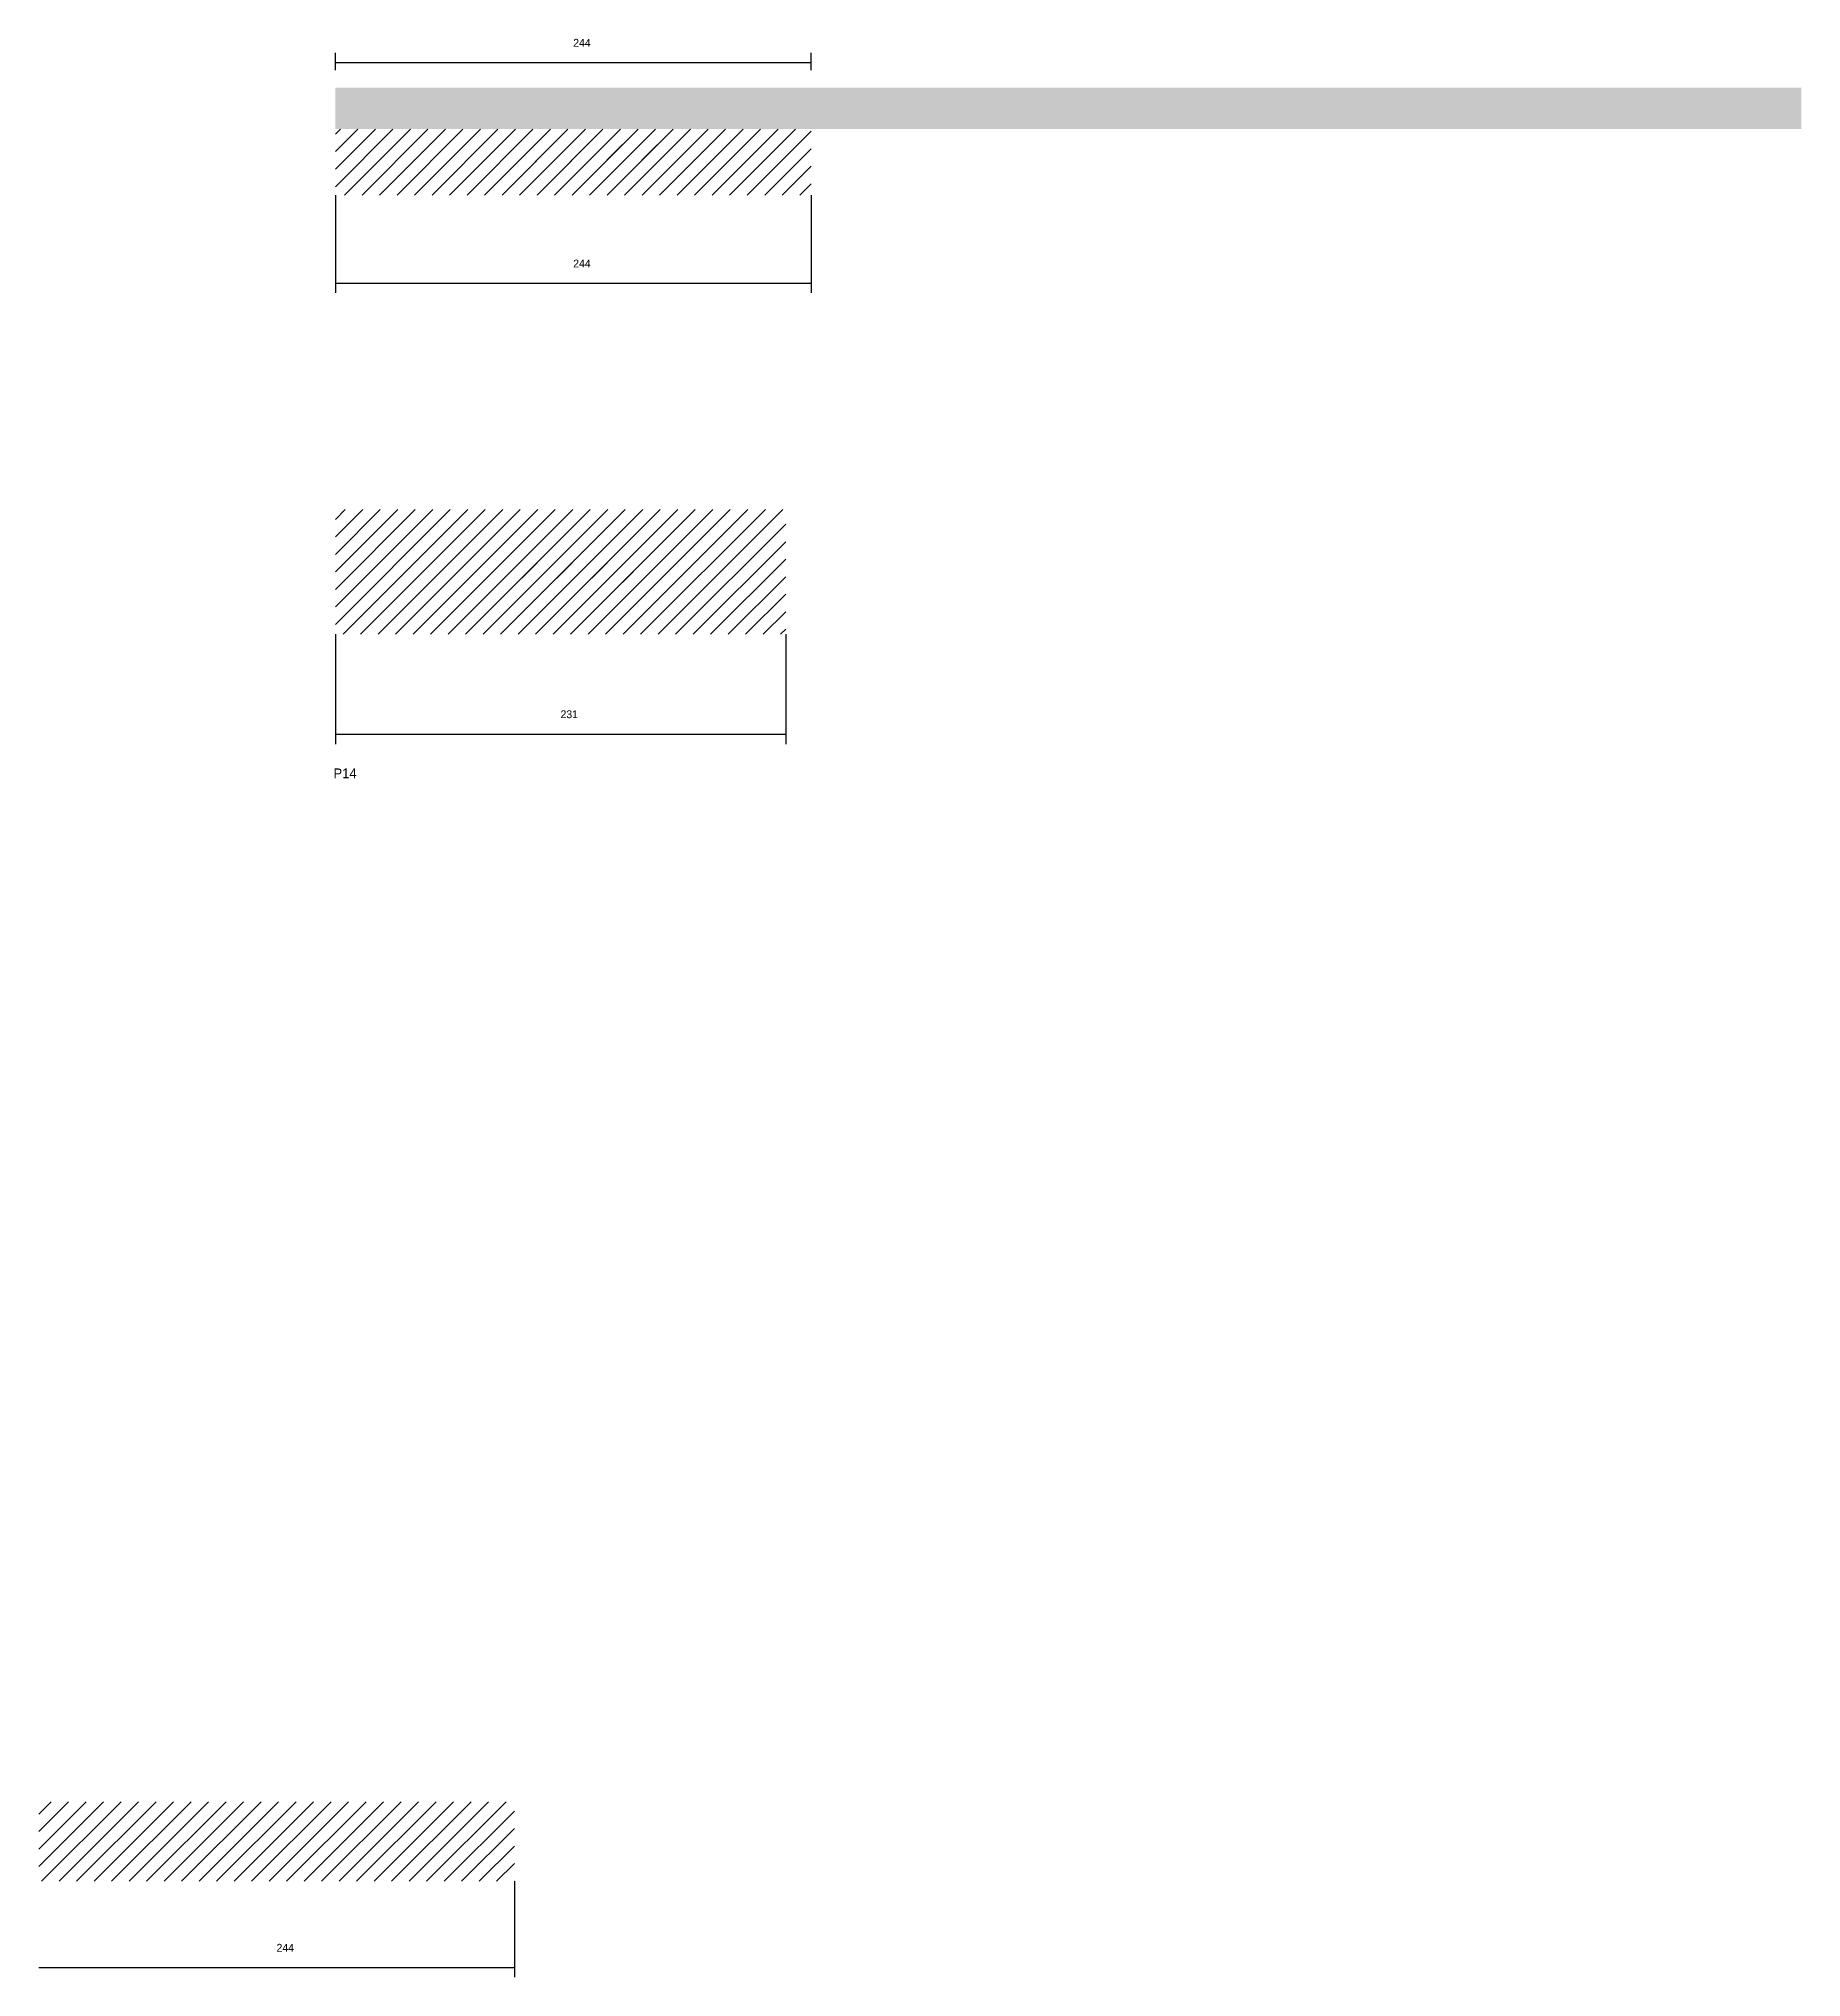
# Model space of a CAD drawing. Header units: metres. Extents: x 140466 to 143212, y 31923 to 33264.
# Drawn here: x 142308 to 143212, y 31974 to 32968 of the extents above; entities that cross this region are included whole.
import ezdxf

# ---------------------------------------------------------------- set-up
doc = ezdxf.new("R2010")
doc.units = ezdxf.units.M
for name, color, linetype in [('COTA', 2, 'Continuous'), ('Hachura', 8, 'Continuous'), ('NOMENCLATURA', 7, 'Continuous')]:
    doc.layers.add(name, color=color, linetype=linetype)

msp = doc.modelspace()

# ---------------------------------------------------------------- texts
at = {"layer": 'COTA'}
for s, p in [('244', (142582, 32963.7)), ('244', (142582, 32850.5)), ('231', (142575.5, 32619.3)), ('244', (142429.8, 31986.6))]:
    msp.add_text(s, height=4, dxfattribs=at).set_placement(p)
at = {"layer": 'NOMENCLATURA'}
msp.add_text('P14', height=5, dxfattribs=at).set_placement((142459, 32588.5))

# ---------------------------------------------------------------- hatches: boundary and pattern name
at = {"layer": 'COTA'}
h = msp.add_hatch(dxfattribs=at)
h.set_pattern_fill('AR-CONC', scale=0.03)
h.paths.add_polyline_path([(143212, 32942.6), (142460, 32942.6), (142460, 32921.4), (143212, 32921.4)])
at = {"layer": 'Hachura'}
h = msp.add_hatch(dxfattribs=at)
h.set_pattern_fill('ANSI31', scale=2)
h.paths.add_polyline_path([(142704, 32921.4), (142460, 32921.4), (142460, 32887.6), (142704, 32887.6)])
h = msp.add_hatch(dxfattribs=at)
h.set_pattern_fill('ANSI31', scale=2)
h.paths.add_polyline_path([(142552.4, 32897.3), (142620, 32897.3), (142620, 32897.3), (142625.5, 32913.3), (142625.5, 32913.3), (142557.9, 32913.3), (142557.9, 32913.3), (142552.4, 32897.3)])
h = msp.add_hatch(dxfattribs=at)
h.set_pattern_fill('ANSI31', scale=2)
h.paths.add_polyline_path([(142691, 32726.3), (142460, 32726.3), (142460, 32662.3), (142691, 32662.3), (142691, 32682.3)])
h = msp.add_hatch(dxfattribs=at)
h.set_pattern_fill('ANSI31', scale=2)
h.paths.add_polyline_path([(142541.2, 32683), (142608.8, 32683), (142608.8, 32683), (142614.3, 32699), (142614.3, 32699), (142546.7, 32699), (142546.7, 32699), (142541.2, 32683)])
h = msp.add_hatch(dxfattribs=at)
h.set_pattern_fill('ANSI31', scale=2)
h.paths.add_polyline_path([(142551.8, 32022.7), (142551.8, 32063.5), (142307.8, 32063.5), (142307.8, 32022.7)])

# ---------------------------------------------------------------- linework, layer by layer
at = {"layer": 'COTA'}
for p, q in [((142460, 32951.6), (142460, 32960.6)), ((142704, 32951.6), (142704, 32960.6)), ((142460, 32955.6), (142704, 32955.6)), ((142460, 32887.6), (142460, 32837.4)), ((142704, 32887.6), (142704, 32837.4)), ((142460, 32842.4), (142704, 32842.4)), ((142460, 32662.3), (142460, 32606)), ((142691, 32662.3), (142691, 32606)), ((142460, 32611), (142691, 32611)), ((142551.8, 32022.7), (142551.8, 31973.5)), ((142307.8, 31978.5), (142551.8, 31978.5))]:
    msp.add_line(p, q, dxfattribs=at)

msp.set_redraw_order([(e.dxf.handle, doc.entitydb.next_handle()) for e in msp.query("TEXT MTEXT ATTDEF DIMENSION ARC_DIMENSION")])  # texts and dimensions are drawn at this point

doc.saveas('drawing.dxf')
